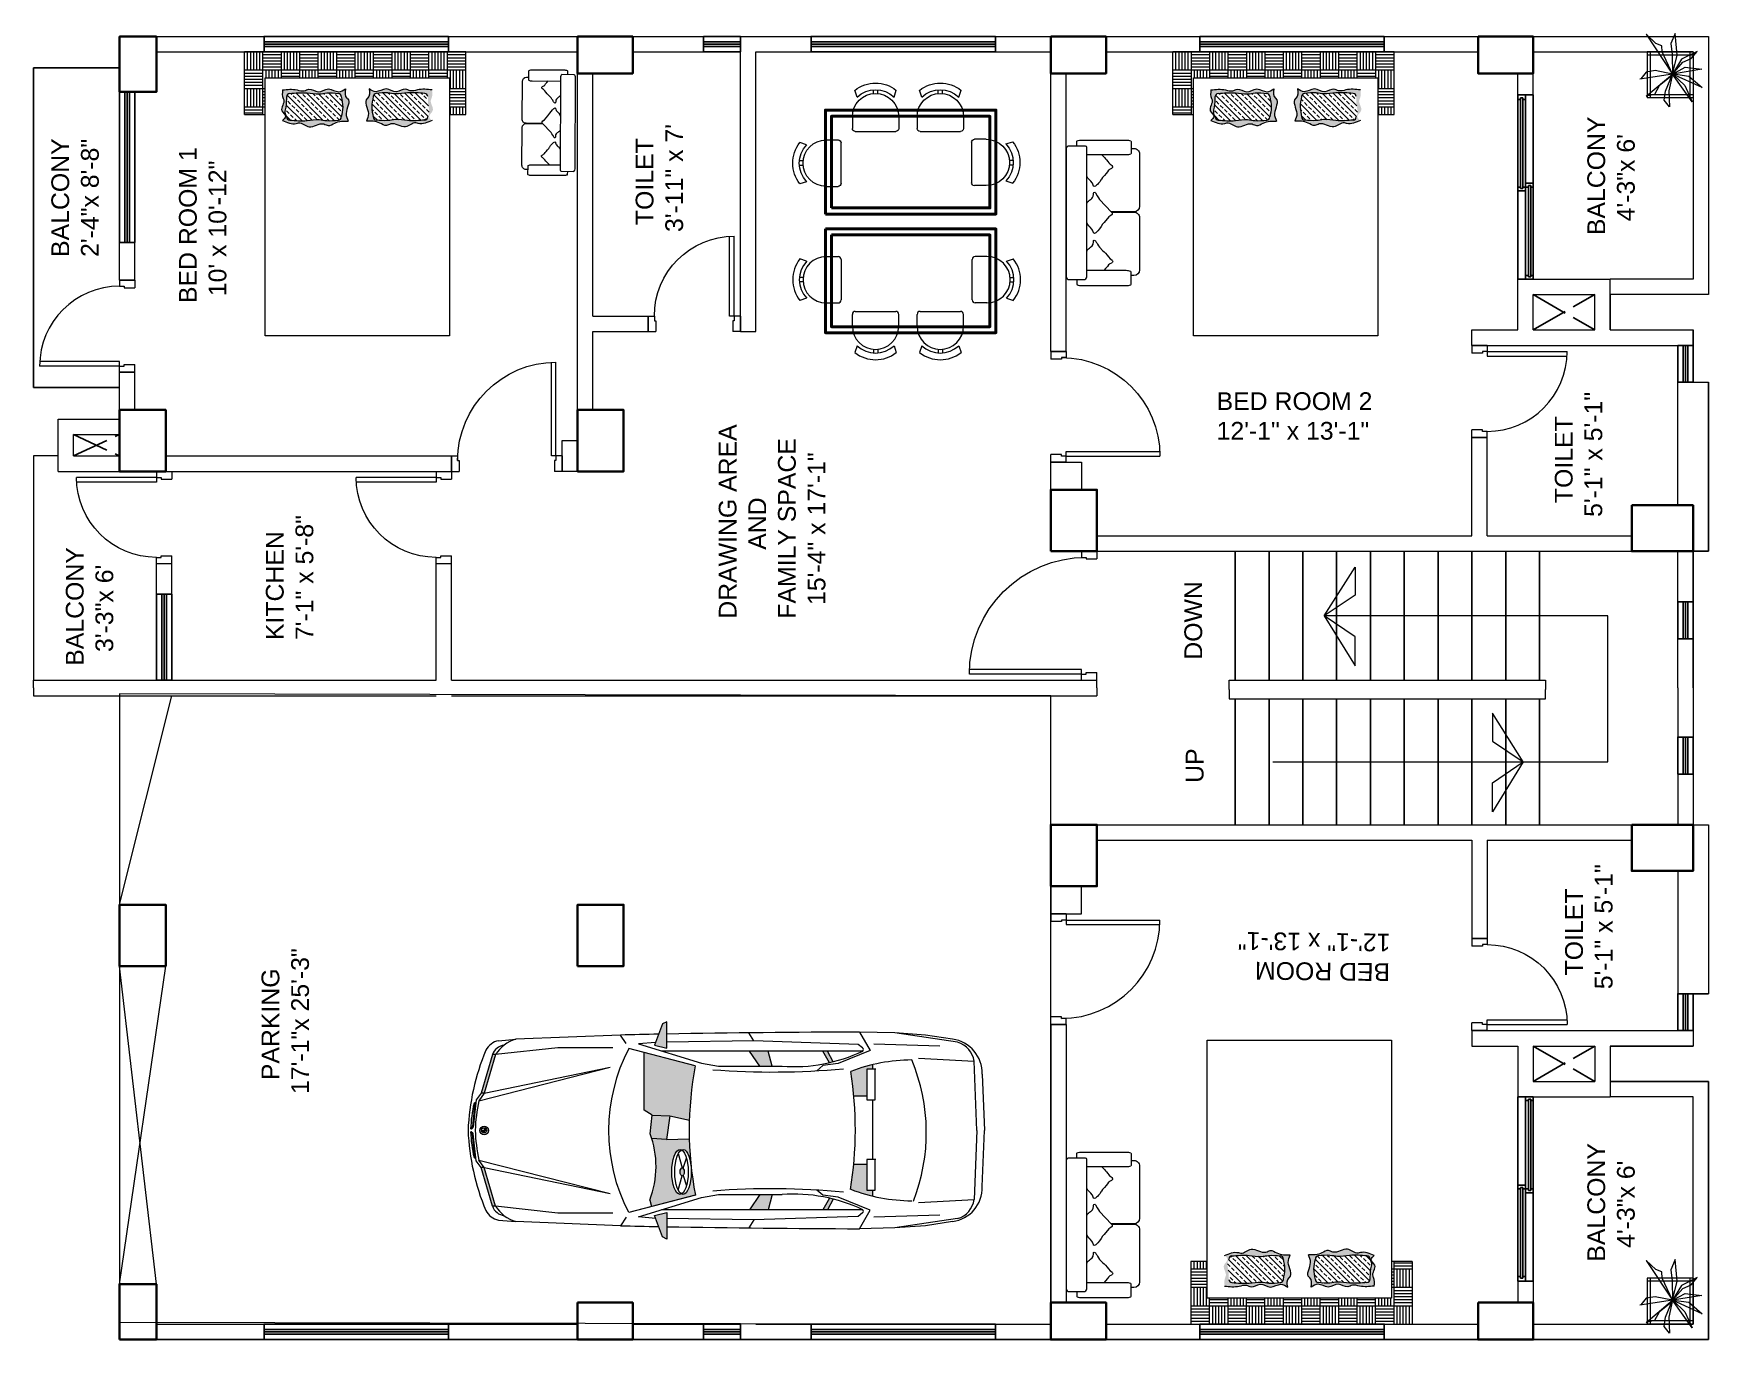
# Model space of a CAD drawing. Header units: inches. Extents: x -6918 to 21732, y -6368 to 1797.
# Drawn here: x 7888 to 8433, y -6368 to -5943 of the extents above; entities that cross this region are included whole.
import ezdxf

# ---------------------------------------------------------------- set-up
doc = ezdxf.new("R2010")
doc.units = ezdxf.units.IN
doc.header["$MEASUREMENT"] = 0
doc.linetypes.add('ACAD_ISO02W100', pattern=[15, 12, -3])
doc.layers.add('A-illustr-CAR', color=7, linetype='Continuous', lineweight=0, true_color=0x005740)
for name, color, linetype, lineweight in [('COLOUMN', 10, 'Continuous', 35), ('DIM', 10, 'Continuous', 18), ('dim-8', 7, 'Continuous', 9), ('Dimensoin', 98, 'Continuous', 9), ('Door', 6, 'Continuous', 15), ('FTOB', 252, 'Continuous', 18), ('funiture', 250, 'Continuous', 9), ('FUR', 251, 'Continuous', 9), ('furniture', 21, 'Continuous', 15), ('LINE', 250, 'Continuous', 15), ('Raling', 1, 'Continuous', 15), ('STAIR', 32, 'Continuous', 25), ('Varanda', 16, 'Continuous', 15), ('WALL', 7, 'Continuous', 20), ('WINDOW', 5, 'Continuous', 25)]:
    doc.layers.add(name, color=color, linetype=linetype, lineweight=lineweight)
doc.layers.add('DOT', color=140, linetype='ACAD_ISO02W100')
doc.layers.add('Hatch', color=7, linetype='Continuous', true_color=0xb316da)
doc.styles.get("Standard").update_dxf_attribs({"font": 'arial.ttf'})

msp = doc.modelspace()

# ---------------------------------------------------------------- texts
at = {"layer": 'Raling', "color": 156, "lineweight": 40, "true_color": 0x004b69, "attachment_point": 1}
for s, insert, char_height, rotation in [(' BALCONY^J   4\'-3"x 6\'', (8393.09, -6011.21), 5.7807, 90), (' BALCONY^J 2\'-4"x 8\'-8"', (7893.32, -6018.31), 5.7807, 90), ('  TOILET^J 3\'-11" x 7\'', (8083.44, -6010.19), 5.7807, 90), ('BED ROOM 1^J 10\' x 10\'-12"', (7934.84, -6031.07), 5.7807, 90), ('   TOILET^J 5\'-1" x {\\C156;\\c6900480;5\'-1"}', (8382.51, -6102.9), 5.7807, 90), (' DRAWING AREA^J           AND^J FAMILY SPACE^J   15\'-4" x 17\'-1"', (8110.47, -6136.04), 5.7807, 90), ('KITCHEN^J7\'-1" x 5\'-8"', (7963.12, -6140.74), 5.7807, 90), (' BALCONY^J   3\'-3"x 6\'', (7898.03, -6151.34), 5.7807, 90), ('DOWN', (8261.97, -6147.13), 5.781, 90), ('UP', (8262.42, -6187.2), 5.781, 90), ('   TOILET^J 5\'-1" x {\\C156;\\c6900480;5\'-1"}', (8385.86, -6256.59), 5.7807, 90), (' BED ROOM ^J 12\'-1" x 13\'-1"', (8331.12, -6251.74), 5.7807, 179.3408), ('   PARKING^J 17\'-1"x 25\'-3"', (7961.71, -6290.68), 5.7807, 90), (' BALCONY^J   4\'-3"x 6\'', (8393.09, -6345.25), 5.7807, 90)]:
    msp.add_mtext_dynamic_manual_height_columns(s, width=81.5336, gutter_width=0.723, heights=[0], dxfattribs=dict(at, insert=insert, char_height=char_height, rotation=rotation))
at = {"layer": 'Raling', "color": 156, "lineweight": 40, "true_color": 0x004b69, "insert": (8270.21, -6060.1), "char_height": 5.7807, "attachment_point": 1}
msp.add_mtext_dynamic_manual_height_columns(' BED ROOM 2^J 12\'-1" x 13\'-1"', width=81.5336, gutter_width=0.723, heights=[0], dxfattribs=at)

# ---------------------------------------------------------------- blocks, each defined once
blk = doc.blocks.new('A$C71373806')
at = {"layer": 'Door'}
for p, q in [((2, 5), (2, 31)), ((3.5, 5), (3.5, 30.96)), ((0, 5), (0, 0)), ((0, 5), (2, 5)), ((0, 0), (2.5, 0)), ((2, 5), (2, 3.5)), ((2, 5), (3.5, 5)), ((2, 3.5), (2.5, 3.5)), ((2.5, 3.5), (2.5, 0)), ((27.5, 3.5), (27.5, 0)), ((28, 3.5), (27.5, 3.5)), ((30, 0), (27.5, 0)), ((28, 5), (28, 3.5)), ((30, 5), (28, 5)), ((30, 5), (30, 0))]:
    blk.add_line(p, q, dxfattribs=at)
blk.add_arc((2, 5), 26, 0, 90, dxfattribs=at)
blk = doc.blocks.new('M door')
at = {"layer": 'Door'}
for p, q in [((10890.88, 11660.35), (10895.88, 11660.35)), ((10890.88, 11660.35), (10890.88, 11658.35)), ((10890.88, 11658.35), (10892.38, 11658.35)), ((10892.38, 11658.35), (10892.38, 11657.85)), ((10892.38, 11657.85), (10895.88, 11657.85)), ((10895.88, 11660.35), (10895.88, 11657.85)), ((10890.88, 11626.35), (10860.38, 11626.35)), ((10890.88, 11627.85), (10860.42, 11627.85)), ((10890.88, 11626.35), (10890.88, 11627.85)), ((10890.88, 11624.35), (10890.88, 11626.35)), ((10890.88, 11626.35), (10892.38, 11626.35)), ((10892.38, 11626.85), (10895.88, 11626.85)), ((10892.38, 11626.35), (10892.38, 11626.85)), ((10895.88, 11624.35), (10895.88, 11626.85)), ((10890.88, 11624.35), (10895.88, 11624.35))]:
    blk.add_line(p, q, dxfattribs=at)
blk.add_arc((10892.38, 11626.35), 32, 90, 180, dxfattribs=at)
blk = doc.blocks.new('door')
at = {"layer": 'Door'}
for p, q in [((380.47, 5770.2), (375.47, 5770.2)), ((375.47, 5770.2), (375.47, 5767.7)), ((378.97, 5767.7), (375.47, 5767.7)), ((380.47, 5768.2), (378.97, 5768.2)), ((378.97, 5768.2), (378.97, 5767.7)), ((380.47, 5770.2), (380.47, 5768.2)), ((375.47, 5728.2), (375.47, 5730.7)), ((378.97, 5730.7), (375.47, 5730.7)), ((380.47, 5728.2), (375.47, 5728.2)), ((378.97, 5730.2), (378.97, 5730.7)), ((380.47, 5730.2), (378.97, 5730.2)), ((380.47, 5731.7), (416.94, 5731.7)), ((380.47, 5730.2), (380.47, 5731.7)), ((380.47, 5730.2), (416.97, 5730.2)), ((380.47, 5728.2), (380.47, 5730.2))]:
    blk.add_line(p, q, dxfattribs=at)
blk.add_arc((378.97, 5730.2), 38, 0, 90, dxfattribs=at)
blk = doc.blocks.new('ADFSDF')
at = {"layer": 'COLOUMN'}
for points in [[(-22327.73, -19135.6), (-22309.73, -19135.6), (-22309.73, -19147.6), (-22327.73, -19147.6)], [(-22206.23, -19135.6), (-22186.23, -19135.6), (-22186.23, -19150.6), (-22206.23, -19150.6)], [(-22045.23, -19135.6), (-22025.23, -19135.6), (-22025.23, -19150.6), (-22045.23, -19150.6)], [(-21921.73, -19135.6), (-21903.73, -19135.6), (-21903.73, -19147.6), (-21921.73, -19147.6)], [(-22315.73, -19284.6), (-22315.73, -19302.6), (-22327.73, -19302.6), (-22327.73, -19284.6)], [(-22206.23, -19284.6), (-22186.23, -19284.6), (-22186.23, -19299.6), (-22206.23, -19299.6)], [(-22045.23, -19284.6), (-22025.23, -19284.6), (-22025.23, -19299.6), (-22045.23, -19299.6)], [(-21903.73, -19284.6), (-21903.73, -19302.6), (-21915.73, -19302.6), (-21915.73, -19284.6)], [(-22315.73, -19438.6), (-22315.73, -19456.6), (-22327.73, -19456.6), (-22327.73, -19438.6)], [(-22180.23, -19438.6), (-22160.23, -19438.6), (-22160.23, -19453.6), (-22180.23, -19453.6)], [(-22071.23, -19438.6), (-22051.23, -19438.6), (-22051.23, -19453.6), (-22071.23, -19453.6)], [(-21903.73, -19438.6), (-21903.73, -19456.6), (-21915.73, -19456.6), (-21915.73, -19438.6)], [(-22315.73, -19577.6), (-22315.73, -19595.6), (-22327.73, -19595.6), (-22327.73, -19577.6)], [(-21903.73, -19577.6), (-21903.73, -19595.6), (-21915.73, -19595.6), (-21915.73, -19577.6)], [(-22160.23, -19627.6), (-22160.23, -19647.6), (-22175.23, -19647.6), (-22175.23, -19627.6)], [(-22056.23, -19627.6), (-22056.23, -19647.6), (-22071.23, -19647.6), (-22071.23, -19627.6)]]:
    blk.add_lwpolyline(points, close=True, dxfattribs=at)
blk = doc.blocks.new('Car_Marcedes')
h = blk.add_hatch(color=256)
h.paths.add_polyline_path([(-56.31, -25.74), (-60.05, -24.84), (-60.05, -32.82), (-58.76, -32.18)])
h.paths.add_polyline_path([(-58.76, 32.18), (-60.05, 32.82), (-60.05, 24.84), (-56.31, 25.74)])
h = blk.add_hatch(color=256)
h.paths.add_polyline_path([(-107.21, 23.98), (-108.56, 23.98), (-110.35, 20.74, 0.006278), (-109.18, 20.46)])
h.paths.add_polyline_path([(-85.03, 23.98), (-90.68, 23.98), (-91.87, 19.41), (-88.19, 19.41)])
h = blk.add_hatch(color=256)
h.paths.add_polyline_path([(-54.87, 21.04), (-55.38, 22.99), (-68.68, 19.54, -0.041265), (-66.85, 2.55), (-59.91, 2.72), (-55.52, 2.48, -0.170073)])
edge = h.paths.add_edge_path(flags=16)
edge.add_ellipse((-64.04, 12.56), major_axis=(0, 6.79), ratio=0.365322, start_angle=169.4802, end_angle=370.5198, ccw=False)
edge.add_ellipse((-64.95, 12.56), major_axis=(0, 6.79), ratio=0.365322, start_angle=349.4802, end_angle=550.5198, ccw=False)
edge = h.paths.add_edge_path(flags=0)
edge.add_ellipse((-64.69, 12.53), major_axis=(0, 1.2), ratio=0.532168, start_angle=154.5895, end_angle=180, ccw=False)
edge.add_ellipse((-64.69, 12.53), major_axis=(0, 1.2), ratio=0.532168, start_angle=25.4105, end_angle=154.5895, ccw=False)
edge.add_ellipse((-64.69, 12.53), major_axis=(0, 1.2), ratio=0.532168, start_angle=0, end_angle=25.4105, ccw=False)
edge.add_ellipse((-64.69, 12.53), major_axis=(0, 1.2), ratio=0.532168, start_angle=180, end_angle=360, ccw=False)
h = blk.add_hatch(color=256)
h.paths.add_polyline_path([(-7.35, 22.89), (-8.32, 22.89), (-4.88, 11.21), (-3.92, 11.21)])
h.paths.add_polyline_path([(-3.92, -11.21), (-4.88, -11.21), (-8.32, -22.89), (-7.35, -22.89)])
h = blk.add_hatch(color=256)
h.paths.add_polyline_path([(-115.53, 17.78, 0.033349), (-122.28, 19.86), (-122.28, 18.03), (-120.5, 18.03), (-120.5, 10.33), (-116.5, 10.33, -0.017042)])
h.paths.add_polyline_path([(-116.55, -10.33), (-120.5, -10.33), (-120.5, -18.5), (-122.28, -18.5), (-122.28, -19.86, 0.03299), (-115.6, -17.81, -0.017095)])
h = blk.add_hatch(color=256)
h.paths.add_polyline_path([(-1.8, 8.19), (-2.09, 8.36), (-1.31, 1.03, 0.264147), (-0.79, 0.7, 0.04647)])
h.paths.add_polyline_path([(-0.79, -0.7, 0.264147), (-1.31, -1.03), (-2.09, -8.36), (-1.8, -8.19, 0.04647)])
for points in [[(-55.02, 1.02, -0.013754), (-55.52, 2.48), (-59.91, 2.72), (-60.93, -4.44), (-55.64, -4.57)], [(-53.24, -6.09), (-55.64, -4.57), (-60.93, -4.44), (-66.86, -3.1, -0.039952), (-68.66, -19.54), (-53.24, -23.55)]]:
    blk.add_hatch(color=256).paths.add_polyline_path(points)
h = blk.add_hatch(color=256)
h.paths.add_polyline_path([(-4.02, 0), (-4.83, 0), (-4.83, 0.8, -0.414214)])
h.paths.add_polyline_path([(-4.83, 0), (-4.83, -0.8, -0.414214), (-5.63, 0)])
h = blk.add_hatch(color=256)
h.paths.add_polyline_path([(-88.19, -19.41), (-91.87, -19.41), (-90.68, -23.98), (-85.03, -23.98)])
h.paths.add_polyline_path([(-109.18, -20.46, 0.006278), (-110.35, -20.74), (-108.56, -23.98), (-107.21, -23.98)])
for p, q in [((-60.05, 24.84), (-60.05, 32.82)), ((-60.05, 32.82), (-58.76, 32.18)), ((-58.76, 32.18), (-56.31, 25.74)), ((-147.91, 26.64), (-128.9, 29.47)), ((-146.37, 27.55), (-138.17, 28.79)), ((-122.58, 26.12), (-142.57, 25.55)), ((-138.17, 28.79), (-128.9, 29.47)), ((-128.9, 29.47), (-118.27, 29.7)), ((-118.27, 29.7), (-121.49, 24.14)), ((-119.19, 24.91), (-117.87, 25.99)), ((-117.87, 25.99), (-86.33, 27.04)), ((-86.33, 27.04), (-84.84, 29.47)), ((-86.33, 27.04), (-60.05, 26.64)), ((-51.46, 26.12), (-70.53, 20.27)), ((-56.31, 25.74), (-60.05, 24.84)), ((-56.63, 26.59), (-51.46, 26.12)), ((-47.75, 26.25), (-46.07, 28.82)), ((-46.07, 28.82), (-14.42, 27.57)), ((-9.22, 27.09), (-14.42, 27.57)), ((-153.69, 0), (-152.95, 20.9)), ((-136.14, 21.78), (-152.95, 20.9)), ((-121.49, 24.14), (-111.83, 20.21)), ((-119.25, 23.98), (-58.42, 23.98)), ((-110.35, 20.74), (-108.56, 23.98)), ((-109.18, 20.46), (-107.21, 23.98)), ((-91.87, 19.41), (-90.68, 23.98)), ((-88.19, 19.41), (-85.03, 23.98)), ((-70.53, 20.27), (-75.67, 19.41)), ((-68.68, 19.54), (-48.55, 24.77)), ((-68.66, 19.54), (-48.55, 24.77)), ((-54.87, 21.04), (-55.38, 22.99)), ((-43.72, 24.96), (-27.13, 24.96)), ((-27.13, 24.96), (-8.32, 22.89)), ((-8.32, 22.89), (-7.35, 22.89)), ((-8.32, 22.89), (-4.88, 11.21)), ((-7.35, 22.89), (-3.92, 11.21)), ((-155.37, 16.97), (-156, 0)), ((-120.5, 18.03), (-123.05, 18.03)), ((-123.05, 18.03), (-123.05, 8.76)), ((-122.28, 19.86), (-122.28, 18.03)), ((-120.5, 8.76), (-120.5, 18.03)), ((-111.83, 20.21), (-107.2, 19.59)), ((-107.2, 19.59), (-105.4, 18.04)), ((-75.67, 19.41), (-94.88, 19.41)), ((-64.97, 13.62), (-66, 16.71)), ((-63.48, 18.03), (-64.69, 13.73)), ((-4.88, 11.21), (-42.97, 19.07)), ((-3.23, 8.96), (-42.97, 19.07)), ((-120.5, 10.33), (-116.5, 10.33)), ((-64.97, 11.44), (-66, 8.35)), ((-63.48, 7.03), (-64.69, 11.32)), ((-4.88, 11.21), (-3.92, 11.21)), ((-4.88, 11.21), (-3.23, 8.96)), ((-3.95, 11.25), (-2.44, 9.2)), ((-123.19, 8.76), (-120.5, 8.76)), ((-122.28, 8.76), (-122.28, -9.24)), ((-2.44, 9.2), (-1.58, 1)), ((-2.35, 8.36), (-2.09, 8.36)), ((-2.09, 8.36), (-1.31, 1.03)), ((-2.09, 8.36), (-1.8, 8.19)), ((-155.37, -16.97), (-156, 0)), ((-153.69, 0), (-152.95, -20.9)), ((-59.91, 2.72), (-66.85, 2.55)), ((-60.93, -4.44), (-59.91, 2.72)), ((-59.91, 2.72), (-55.52, 2.48)), ((-55.02, 1.02), (-55.64, -4.57)), ((-4.02, 0), (-5.63, 0)), ((-4.83, -0.8), (-4.83, 0.8)), ((-60.93, -4.44), (-66.86, -3.1)), ((-55.64, -4.57), (-60.93, -4.44)), ((-55.64, -4.57), (-53.24, -6.09)), ((-2.44, -9.2), (-1.58, -1)), ((-2.09, -8.36), (-1.31, -1.03)), ((-120.5, -9.24), (-123.05, -9.24)), ((-123.05, -9.24), (-123.05, -18.5)), ((-120.5, -18.5), (-120.5, -9.24)), ((-53.24, -6.09), (-53.24, -23.55)), ((-3.23, -8.96), (-42.97, -19.07)), ((-4.88, -11.21), (-3.23, -8.96)), ((-3.95, -11.25), (-2.44, -9.2)), ((-2.35, -8.36), (-2.09, -8.36)), ((-2.09, -8.36), (-1.8, -8.19)), ((-120.5, -10.33), (-116.5, -10.33)), ((-4.88, -11.21), (-42.97, -19.07)), ((-8.32, -22.89), (-4.88, -11.21)), ((-7.35, -22.89), (-3.92, -11.21)), ((-4.88, -11.21), (-3.92, -11.21)), ((-123.19, -18.5), (-120.5, -18.5)), ((-122.28, -18.5), (-122.28, -19.86)), ((-121.49, -24.14), (-111.83, -20.21)), ((-111.83, -20.21), (-107.2, -19.59)), ((-107.2, -19.59), (-105.4, -18.04)), ((-75.67, -19.41), (-94.88, -19.41)), ((-91.87, -19.41), (-90.68, -23.98)), ((-88.19, -19.41), (-85.03, -23.98)), ((-70.53, -20.27), (-75.67, -19.41)), ((-68.66, -19.54), (-48.55, -24.77)), ((-136.14, -21.78), (-152.95, -20.9)), ((-118.27, -29.7), (-121.49, -24.14)), ((-119.25, -23.98), (-58.42, -23.98)), ((-119.19, -24.91), (-117.87, -25.99)), ((-110.35, -20.74), (-108.56, -23.98)), ((-109.18, -20.46), (-107.21, -23.98)), ((-51.46, -26.12), (-70.53, -20.27)), ((-56.31, -25.74), (-60.05, -24.84)), ((-60.05, -24.84), (-60.05, -32.82)), ((-43.72, -24.96), (-27.13, -24.96)), ((-27.13, -24.96), (-8.32, -22.89)), ((-8.32, -22.89), (-7.35, -22.89)), ((-147.91, -26.64), (-128.9, -29.47)), ((-146.37, -27.55), (-138.17, -28.79)), ((-122.58, -26.12), (-142.57, -25.55)), ((-138.17, -28.79), (-128.9, -29.47)), ((-128.9, -29.47), (-118.27, -29.7)), ((-117.87, -25.99), (-86.33, -27.04)), ((-86.33, -27.04), (-60.05, -26.64)), ((-86.33, -27.04), (-84.84, -29.47)), ((-58.76, -32.18), (-56.31, -25.74)), ((-56.63, -26.59), (-51.46, -26.12)), ((-47.75, -26.25), (-46.07, -28.82)), ((-46.07, -28.82), (-14.42, -27.57)), ((-9.22, -27.09), (-14.42, -27.57)), ((-60.05, -32.82), (-58.76, -32.18))]:
    blk.add_line(p, q)
for radius in [1.3, 1.3, 0.804]:
    blk.add_circle((-4.83, 0), radius)
for centre, radius, start, end in [((-144.97, 17.25), 10.4, 97.7438, 181.5042), ((-145.77, 19.68), 7.29, 107.1162, 170.3754), ((-127.76, -3693.58), 3723.3, 88.95791, 89.85395), ((-127.76, -3693.58), 3723.3, 88.74276, 88.91984), ((-17.72, 16.95), 11.12, 32.2617, 72.7397), ((-11.52, 21.38), 4.43, 19.8548, 82.6303), ((-10.18, 21.77), 5.4, 26.6893, 79.7496), ((-81.38, 0.68), 57.08, 158.7327, 202.6267), ((-134.49, -31.78), 53.06, 69.1471, 89.5394), ((-134.49, -31.78), 53.06, 69.1471, 89.5394), ((-118.87, 24.42), 0.58, 123.3409, 229.165), ((-98.55, 67.05), 47.78, 244.3268, 274.404), ((-28.7, 10.83), 28.09, 158.6983, 200.4587), ((-96.39, 0.09), 53.91, 332.5494, 27.2133), ((-70.72, -2.96), 70.79, 2.395, 22.5604), ((-6.79, -0.23), 110.22, 170.5568, 189.1766), ((-91.87, 249.46), 231.82, 264.6695, 274.4361), ((-170.49, -0.05), 103.68, 349.166, 10.8908), ((-50.35, -1.06), 48.17, 1.2611, 12.0001), ((-41.48, -0.94), 40.72, 1.929, 12.9485), ((-70.72, 2.96), 70.79, 337.4396, 357.605), ((-50.35, 1.06), 48.17, 347.9999, 358.7389), ((-0.78, 1.28), 0.848, 199.5785, 269.161), ((-0.77, 1.32), 0.618, 208.3681, 268.4728), ((-41.48, 0.94), 40.72, 347.0515, 358.071), ((-0.78, -1.28), 0.848, 90.839, 160.4215), ((-0.77, -1.32), 0.618, 91.5272, 151.6319), ((-144.97, -17.25), 10.4, 178.4958, 262.2562), ((-134.49, 31.78), 53.06, 270.4606, 290.8529), ((-98.55, -67.05), 47.78, 85.596, 115.6732), ((-91.87, -249.46), 231.82, 85.5639, 95.3305), ((-145.77, -19.68), 7.29, 189.6246, 252.8838), ((-118.87, -24.42), 0.58, 130.835, 236.6591), ((-17.72, -16.95), 11.12, 287.2603, 327.7383), ((-11.52, -21.38), 4.43, 277.3697, 340.1452), ((-10.18, -21.77), 5.4, 280.2504, 333.3107), ((-127.76, 3693.58), 3723.3, 270.14605, 271.04209), ((-127.76, 3693.58), 3723.3, 271.08016, 271.25724)]:
    blk.add_arc(centre, radius, start, end)
for centre, major_axis, ratio in [((-64.95, 12.56), (0, 6.79), 0.365322), ((-64.04, 12.56), (0, 6.79), 0.365322), ((-64.69, 12.53), (0, 1.2), 0.532168)]:
    blk.add_ellipse(centre, major_axis=major_axis, ratio=ratio)
blk = doc.blocks.new('A$C33DE3946')
at = {"layer": 'funiture', "linetype": 'ByBlock', "ltscale": 50}
h = blk.add_hatch(color=146, dxfattribs=at)
edge = h.paths.add_edge_path()
edge.add_spline(control_points=[(26.11, 44.95), (25.33, 45.31), (23.06, 46.36), (19.74, 43.94), (18.12, 46.16), (16.86, 45.98), (15.66, 45.81)], knot_values=[0, 0, 0, 0, 2.535089, 7.417238, 7.565084, 10.641303, 10.641303, 10.641303, 10.641303], degree=3, periodic=0)
edge.add_spline(control_points=[(15.66, 45.81), (16.11, 46.53), (17.22, 48.33), (14.72, 51.39), (17.5, 54.6), (15.14, 57.26), (16.65, 59.45), (15.53, 62.38), (15.8, 64.74), (15.97, 66.32)], knot_values=[0, 0, 0, 0, 2.365898, 5.877054, 9.315251, 12.442743, 14.040477, 16.397017, 21.143287, 21.143287, 21.143287, 21.143287], degree=3, periodic=0)
edge.add_spline(control_points=[(15.97, 66.32), (16.94, 66.42), (18.07, 66.54), (20.14, 65.41), (22.47, 67.79), (24.5, 64.66), (25.5, 65.85), (25.92, 66.35)], knot_values=[0, 0, 0, 0, 2.808231, 3.268551, 6.873507, 9.111892, 10.726097, 10.726097, 10.726097, 10.726097], degree=3, periodic=0)
edge.add_spline(control_points=[(25.92, 66.35), (26.58, 64.85), (27.34, 63.09), (26.29, 60.15), (29.54, 57.41), (26.08, 53.93), (28.02, 51.24), (26.07, 48.7), (26.09, 46.44), (26.11, 44.95)], knot_values=[0, 0, 0, 0, 4.610529, 5.374615, 9.016949, 13.930416, 15.45398, 17.711327, 22.172351, 22.172351, 22.172351, 22.172351], degree=3, periodic=0)
edge = h.paths.add_edge_path(flags=16)
edge.add_spline(control_points=[(18.14, 47.2), (19.28, 46.96), (21.49, 46.49), (23.7, 46.97), (24.78, 47.2)], knot_values=[0, 0, 0, 0, 3.429086, 6.69861, 6.69861, 6.69861, 6.69861], degree=3, periodic=0)
edge.add_ellipse((24.78, 48.2), major_axis=(0.708, 0.708), ratio=1, start_angle=225.0292, end_angle=312.4047)
edge.add_spline(control_points=[(25.78, 48.15), (25.92, 49.42), (26.15, 51.51), (25.4, 54.88), (26.27, 58.89), (25.96, 62.08), (25.78, 63.96)], knot_values=[0, 0, 0, 0, 3.808144, 6.257194, 10.21247, 15.843289, 15.843289, 15.843289, 15.843289], degree=3, periodic=0)
edge.add_ellipse((24.78, 63.96), major_axis=(0.707, 0.707), ratio=1, start_angle=315.4095, end_angle=405)
edge.add_spline(control_points=[(24.78, 64.96), (24.32, 65.16), (23.28, 65.63), (21.02, 64.97), (19.27, 64.96), (18.14, 64.96)], knot_values=[0, 0, 0, 0, 1.462449, 3.329855, 6.731129, 6.731129, 6.731129, 6.731129], degree=3, periodic=0)
edge.add_ellipse((18.14, 63.96), major_axis=(-0.707, 0.707), ratio=1, start_angle=-45, end_angle=45)
edge.add_spline(control_points=[(17.14, 63.96), (16.96, 62.08), (16.65, 58.89), (17.52, 54.88), (16.77, 51.51), (17, 49.42), (17.15, 48.15)], knot_values=[0, 0, 0, 0, 5.630819, 9.586095, 12.035145, 15.843289, 15.843289, 15.843289, 15.843289], degree=3, periodic=0)
edge.add_ellipse((18.14, 48.2), major_axis=(0.707, 0.707), ratio=1, start_angle=137.5277, end_angle=225)
h = blk.add_hatch(color=146, dxfattribs=at)
edge = h.paths.add_edge_path()
edge.add_spline(control_points=[(25.92, 17.65), (25.5, 18.15), (24.5, 19.34), (22.47, 16.21), (20.14, 18.59), (18.07, 17.46), (16.94, 17.58), (15.97, 17.68)], knot_values=[0, 0, 0, 0, 1.614205, 3.85259, 7.457546, 7.917867, 10.726097, 10.726097, 10.726097, 10.726097], degree=3, periodic=0)
edge.add_spline(control_points=[(15.97, 17.68), (15.8, 19.26), (15.53, 21.62), (16.65, 24.55), (15.14, 26.74), (17.5, 29.4), (14.72, 32.61), (17.22, 35.67), (16.11, 37.47), (15.66, 38.19)], knot_values=[0, 0, 0, 0, 4.74627, 7.10281, 8.700544, 11.828036, 15.266233, 18.777389, 21.143287, 21.143287, 21.143287, 21.143287], degree=3, periodic=0)
edge.add_spline(control_points=[(15.66, 38.19), (16.86, 38.02), (18.12, 37.84), (19.74, 40.06), (23.06, 37.64), (25.33, 38.69), (26.11, 39.05)], knot_values=[0, 0, 0, 0, 3.076219, 3.224065, 8.106215, 10.641303, 10.641303, 10.641303, 10.641303], degree=3, periodic=0)
edge.add_spline(control_points=[(26.11, 39.05), (26.09, 37.56), (26.07, 35.3), (28.02, 32.76), (26.08, 30.07), (29.54, 26.59), (26.29, 23.85), (27.34, 20.91), (26.58, 19.15), (25.92, 17.65)], knot_values=[0, 0, 0, 0, 4.461025, 6.718371, 8.241935, 13.155403, 16.797737, 17.561823, 22.172351, 22.172351, 22.172351, 22.172351], degree=3, periodic=0)
edge = h.paths.add_edge_path(flags=16)
edge.add_spline(control_points=[(24.78, 36.8), (23.7, 37.03), (21.49, 37.51), (19.28, 37.04), (18.14, 36.8)], knot_values=[0, 0, 0, 0, 3.269523, 6.69861, 6.69861, 6.69861, 6.69861], degree=3, periodic=0)
edge.add_ellipse((18.14, 35.8), major_axis=(-0.707, 0.707), ratio=1, start_angle=-45, end_angle=42.4723)
edge.add_spline(control_points=[(17.15, 35.85), (17, 34.58), (16.77, 32.49), (17.52, 29.12), (16.65, 25.11), (16.96, 21.92), (17.14, 20.04)], knot_values=[0, 0, 0, 0, 3.808144, 6.257194, 10.21247, 15.843289, 15.843289, 15.843289, 15.843289], degree=3, periodic=0)
edge.add_ellipse((18.14, 20.04), major_axis=(0.707, 0.707), ratio=1, start_angle=135, end_angle=225)
edge.add_spline(control_points=[(18.14, 19.04), (19.27, 19.04), (21.02, 19.03), (23.28, 18.37), (24.32, 18.84), (24.78, 19.04)], knot_values=[0, 0, 0, 0, 3.401273, 5.26868, 6.731129, 6.731129, 6.731129, 6.731129], degree=3, periodic=0)
edge.add_ellipse((24.78, 20.04), major_axis=(-0.707, 0.707), ratio=1, start_angle=135, end_angle=224.5905)
edge.add_spline(control_points=[(25.78, 20.04), (25.96, 21.92), (26.27, 25.11), (25.4, 29.12), (26.15, 32.49), (25.92, 34.58), (25.78, 35.85)], knot_values=[0, 0, 0, 0, 5.630819, 9.586095, 12.035145, 15.843289, 15.843289, 15.843289, 15.843289], degree=3, periodic=0)
edge.add_ellipse((24.78, 35.8), major_axis=(-0.708, 0.708), ratio=1, start_angle=227.5953, end_angle=314.9708)
at = {"layer": 'funiture', "color": 146, "linetype": 'ByBlock', "lineweight": 9, "ltscale": 50}
for p, q in [((9.59, 77.31), (3.59, 77.31)), ((3.59, 77.31), (3.59, 71.31)), ((4.59, 77.31), (4.59, 71.31)), ((5.59, 77.31), (5.59, 71.31)), ((6.59, 77.31), (6.59, 71.31)), ((7.59, 77.31), (7.59, 71.31)), ((8.59, 77.31), (8.59, 71.31)), ((15.59, 77.31), (9.59, 77.31)), ((9.59, 77.31), (9.59, 71.31)), ((15.59, 76.31), (9.59, 76.31)), ((21.59, 77.31), (15.59, 77.31)), ((15.59, 77.31), (15.59, 72)), ((16.59, 77.31), (16.59, 72)), ((17.59, 77.31), (17.59, 72)), ((18.59, 77.31), (18.59, 72)), ((19.59, 77.31), (19.59, 72)), ((20.59, 77.31), (20.59, 72)), ((24, 77.31), (21.59, 77.31)), ((21.59, 77.31), (21.59, 72)), ((24, 76.31), (21.59, 76.31)), ((24, 72), (24, 77.31)), ((9.59, 71.31), (3.59, 71.31)), ((3.59, 71.31), (3.59, 65.31)), ((15.59, 75.31), (9.59, 75.31)), ((15.59, 74.31), (9.59, 74.31)), ((15.59, 73.31), (9.59, 73.31)), ((15.59, 72.31), (9.59, 72.31)), ((12, 71.31), (9.59, 71.31)), ((9.59, 71.31), (9.59, 65.31)), ((10.59, 71.31), (10.59, 65.31)), ((11.59, 71.31), (11.59, 65.31)), ((24, 75.31), (21.59, 75.31)), ((24, 74.31), (21.59, 74.31)), ((24, 73.31), (21.59, 73.31)), ((24, 72.31), (21.59, 72.31)), ((9.59, 70.31), (3.59, 70.31)), ((9.59, 69.31), (3.59, 69.31)), ((9.59, 68.31), (3.59, 68.31)), ((9.59, 67.31), (3.59, 67.31)), ((9.59, 66.31), (3.59, 66.31)), ((3.59, 65.31), (3.59, 59.31)), ((9.59, 65.31), (3.59, 65.31)), ((4.59, 65.31), (4.59, 59.31)), ((5.59, 65.31), (5.59, 59.31)), ((6.59, 65.31), (6.59, 59.31)), ((7.59, 65.31), (7.59, 59.31)), ((8.59, 65.31), (8.59, 59.31)), ((9.59, 65.31), (9.59, 59.31)), ((12, 65.31), (9.59, 65.31)), ((12, 64.31), (9.59, 64.31)), ((12, 63.31), (9.59, 63.31)), ((12, 62.31), (9.59, 62.31)), ((12, 61.31), (9.59, 61.31)), ((12, 60.31), (9.59, 60.31)), ((9.59, 59.31), (3.59, 59.31)), ((3.59, 59.31), (3.59, 53.31)), ((9.59, 58.31), (3.59, 58.31)), ((9.59, 57.31), (3.59, 57.31)), ((9.59, 56.31), (3.59, 56.31)), ((9.59, 55.31), (3.59, 55.31)), ((12, 59.31), (9.59, 59.31)), ((9.59, 59.31), (9.59, 53.31)), ((10.59, 59.31), (10.59, 53.31)), ((11.59, 59.31), (11.59, 53.31)), ((9.59, 54.31), (3.59, 54.31)), ((9.59, 53.31), (3.59, 53.31)), ((3.59, 53.31), (3.59, 47.31)), ((4.59, 53.31), (4.59, 47.31)), ((5.59, 53.31), (5.59, 47.31)), ((6.59, 53.31), (6.59, 47.31)), ((7.59, 53.31), (7.59, 47.31)), ((8.59, 53.31), (8.59, 47.31)), ((12, 53.31), (9.59, 53.31)), ((9.59, 53.31), (9.59, 47.31)), ((12, 52.31), (9.59, 52.31)), ((12, 51.31), (9.59, 51.31)), ((12, 50.31), (9.59, 50.31)), ((12, 49.31), (9.59, 49.31)), ((9.59, 47.31), (3.59, 47.31)), ((3.59, 47.31), (3.59, 41.31)), ((9.59, 46.31), (3.59, 46.31)), ((9.59, 45.31), (3.59, 45.31)), ((9.59, 44.31), (3.59, 44.31)), ((12, 48.31), (9.59, 48.31)), ((12, 47.31), (9.59, 47.31)), ((9.59, 47.31), (9.59, 41.31)), ((10.59, 47.31), (10.59, 41.31)), ((11.59, 47.31), (11.59, 41.31)), ((9.59, 43.31), (3.59, 43.31)), ((9.59, 42.31), (3.59, 42.31)), ((9.59, 41.31), (3.59, 41.31)), ((3.59, 41.31), (3.59, 35.31)), ((4.59, 41.31), (4.59, 35.31)), ((5.59, 41.31), (5.59, 35.31)), ((6.59, 41.31), (6.59, 35.31)), ((7.59, 41.31), (7.59, 35.31)), ((8.59, 41.31), (8.59, 35.31)), ((12, 41.31), (9.59, 41.31)), ((9.59, 41.31), (9.59, 35.31)), ((12, 40.31), (9.59, 40.31)), ((12, 39.31), (9.59, 39.31)), ((12, 38.31), (9.59, 38.31)), ((9.59, 35.31), (3.59, 35.31)), ((3.59, 35.31), (3.59, 29.31)), ((9.59, 34.31), (3.59, 34.31)), ((9.59, 33.31), (3.59, 33.31)), ((12, 37.31), (9.59, 37.31)), ((12, 36.31), (9.59, 36.31)), ((12, 35.31), (9.59, 35.31)), ((9.59, 35.31), (9.59, 29.31)), ((10.59, 35.31), (10.59, 29.31)), ((11.59, 35.31), (11.59, 29.31)), ((9.59, 32.31), (3.59, 32.31)), ((9.59, 31.31), (3.59, 31.31)), ((9.59, 30.31), (3.59, 30.31)), ((9.59, 29.31), (3.59, 29.31)), ((3.59, 29.31), (3.59, 23.31)), ((4.59, 29.31), (4.59, 23.31)), ((5.59, 29.31), (5.59, 23.31)), ((6.59, 29.31), (6.59, 23.31)), ((7.59, 29.31), (7.59, 23.31)), ((8.59, 29.31), (8.59, 23.31)), ((12, 29.31), (9.59, 29.31)), ((9.59, 29.31), (9.59, 23.31)), ((12, 28.31), (9.59, 28.31)), ((12, 27.31), (9.59, 27.31)), ((9.59, 23.31), (3.59, 23.31)), ((3.59, 23.31), (3.59, 17.31)), ((9.59, 22.31), (3.59, 22.31)), ((12, 26.31), (9.59, 26.31)), ((12, 25.31), (9.59, 25.31)), ((12, 24.31), (9.59, 24.31)), ((12, 23.31), (9.59, 23.31)), ((9.59, 23.31), (9.59, 17.31)), ((10.59, 23.31), (10.59, 17.31)), ((11.59, 23.31), (11.59, 17.31)), ((9.59, 21.31), (3.59, 21.31)), ((9.59, 20.31), (3.59, 20.31)), ((9.59, 19.31), (3.59, 19.31)), ((9.59, 18.31), (3.59, 18.31)), ((9.59, 17.31), (3.59, 17.31)), ((3.59, 17.31), (3.59, 11.31)), ((4.59, 17.31), (4.59, 11.31)), ((5.59, 17.31), (5.59, 11.31)), ((6.59, 17.31), (6.59, 11.31)), ((7.59, 17.31), (7.59, 11.31)), ((8.59, 17.31), (8.59, 11.31)), ((12, 17.31), (9.59, 17.31)), ((9.59, 17.31), (9.59, 11.31)), ((9.59, 11.31), (3.59, 11.31)), ((3.59, 11.31), (3.59, 5.31)), ((12, 16.31), (9.59, 16.31)), ((12, 15.31), (9.59, 15.31)), ((12, 14.31), (9.59, 14.31)), ((12, 13.31), (9.59, 13.31)), ((12, 12.31), (9.59, 12.31)), ((15.59, 11.31), (9.59, 11.31)), ((9.59, 11.31), (9.59, 5.31)), ((10.59, 11.31), (10.59, 5.31)), ((11.59, 11.31), (11.59, 5.31)), ((12.59, 11.31), (12.59, 5.31)), ((13.59, 11.31), (13.59, 5.31)), ((14.59, 11.31), (14.59, 5.31)), ((15.59, 12), (15.59, 11.31)), ((21.59, 11.31), (15.59, 11.31)), ((15.59, 11.31), (15.59, 5.31)), ((16.59, 12), (16.59, 11.31)), ((17.59, 12), (17.59, 11.31)), ((18.59, 12), (18.59, 11.31)), ((19.59, 12), (19.59, 11.31)), ((20.59, 12), (20.59, 11.31)), ((21.59, 12), (21.59, 11.31)), ((24, 11.31), (21.59, 11.31)), ((21.59, 11.31), (21.59, 5.31)), ((22.59, 11.31), (22.59, 5.31)), ((23.59, 11.31), (23.59, 5.31)), ((24, 5.31), (24, 12)), ((9.59, 10.31), (3.59, 10.31)), ((9.59, 9.31), (3.59, 9.31)), ((9.59, 8.31), (3.59, 8.31)), ((9.59, 7.31), (3.59, 7.31)), ((9.59, 6.31), (3.59, 6.31)), ((21.59, 10.31), (15.59, 10.31)), ((21.59, 9.31), (15.59, 9.31)), ((21.59, 8.31), (15.59, 8.31)), ((21.59, 7.31), (15.59, 7.31)), ((21.59, 6.31), (15.59, 6.31)), ((9.59, 5.31), (3.59, 5.31)), ((15.59, 5.31), (9.59, 5.31)), ((21.59, 5.31), (15.59, 5.31)), ((24, 5.31), (21.59, 5.31))]:
    blk.add_line(p, q, dxfattribs=at)
at = {"layer": 'funiture', "color": 146, "ltscale": 20}
for p, q in [((12, 12), (12, 72)), ((12, 72), (96, 72)), ((96, 72), (96, 12)), ((96, 12), (12, 12))]:
    blk.add_line(p, q, dxfattribs=at)
at = {"layer": 'funiture', "color": 146, "linetype": 'ByBlock', "ltscale": 50}
for p, q in [((21.19, 65.12), (16.9, 60.83)), ((17.91, 60.08), (17.02, 59.19)), ((17.46, 63.17), (17.03, 62.73)), ((24.62, 65.03), (17.04, 57.44)), ((25.89, 62.76), (17.25, 54.12)), ((18.79, 64.49), (17.91, 63.61)), ((19.23, 61.4), (18.35, 60.52)), ((20.56, 62.73), (19.67, 61.84)), ((21.88, 64.05), (21, 63.17)), ((22.33, 60.96), (21.44, 60.08)), ((23.21, 65.38), (22.33, 64.49)), ((23.65, 62.29), (22.77, 61.4)), ((24.98, 63.61), (24.09, 62.73)), ((25.42, 60.52), (24.54, 59.63)), ((25.7, 64.34), (25.42, 64.05)), ((26.01, 61.11), (25.86, 60.96)), ((26.04, 59.37), (16.95, 50.28)), ((18.35, 56.98), (17.46, 56.1)), ((25.66, 55.46), (17.58, 47.37)), ((19.67, 58.31), (18.79, 57.42)), ((20.12, 55.21), (19.23, 54.33)), ((21, 59.63), (20.12, 58.75)), ((21.44, 56.54), (20.56, 55.66)), ((22.77, 57.87), (21.88, 56.98)), ((23.21, 54.77), (22.33, 53.89)), ((24.09, 59.19), (23.21, 58.31)), ((24.54, 56.1), (23.65, 55.21)), ((25.86, 57.42), (24.98, 56.54)), ((17.46, 52.56), (16.99, 52.09)), ((17.91, 49.47), (17.09, 48.65)), ((18.79, 53.89), (17.91, 53)), ((19.23, 50.79), (18.35, 49.91)), ((20.56, 52.12), (19.67, 51.24)), ((25.92, 52.18), (20.52, 46.78)), ((21.88, 53.45), (21, 52.56)), ((22.33, 50.35), (21.44, 49.47)), ((23.65, 51.68), (22.77, 50.79)), ((24.98, 53), (24.09, 52.12)), ((25.42, 49.91), (24.54, 49.03)), ((25.71, 53.74), (25.42, 53.45)), ((25.98, 50.47), (25.86, 50.35)), ((19.67, 47.7), (18.99, 47.02)), ((21, 49.03), (20.12, 48.14)), ((22.77, 47.26), (22.27, 46.76)), ((24.09, 48.58), (23.21, 47.7)), ((25.82, 48.54), (24.39, 47.11)), ((25.91, 34.5), (16.93, 25.51)), ((21.62, 37.27), (16.94, 32.6)), ((17.02, 34.44), (17, 34.42)), ((24.7, 36.82), (17.28, 29.4)), ((18.35, 35.77), (17.46, 34.88)), ((19.67, 37.09), (18.79, 36.21)), ((20.12, 34), (19.23, 33.12)), ((21.44, 35.33), (20.56, 34.44)), ((22.77, 36.65), (21.88, 35.77)), ((23.21, 33.56), (22.33, 32.68)), ((23.23, 37.11), (23.21, 37.09)), ((24.54, 34.88), (23.65, 34)), ((25.74, 36.09), (24.98, 35.33)), ((25.98, 32.8), (25.42, 32.23)), ((25.79, 30.83), (16.97, 22.01)), ((17.46, 31.35), (17.11, 31)), ((17.91, 28.26), (17.16, 27.51)), ((25.79, 27.3), (17.66, 19.17)), ((18.79, 32.68), (17.91, 31.79)), ((19.23, 29.58), (18.35, 28.7)), ((20.56, 30.91), (19.67, 30.02)), ((21, 27.81), (20.12, 26.93)), ((21.88, 32.23), (21, 31.35)), ((22.33, 29.14), (21.44, 28.26)), ((23.65, 30.47), (22.77, 29.58)), ((24.09, 27.37), (23.21, 26.49)), ((24.98, 31.79), (24.09, 30.91)), ((25.42, 28.7), (24.54, 27.81)), ((17.02, 23.84), (16.88, 23.7)), ((18.35, 25.16), (17.46, 24.28)), ((18.79, 22.07), (17.91, 21.18)), ((19.67, 26.49), (18.79, 25.6)), ((20.12, 23.39), (19.23, 22.51)), ((21.44, 24.72), (20.56, 23.84)), ((26.04, 24.02), (20.94, 18.91)), ((22.77, 26.05), (21.88, 25.16)), ((23.21, 22.95), (22.33, 22.07)), ((24.54, 24.28), (23.65, 23.39)), ((25.86, 25.6), (24.98, 24.72)), ((25.97, 22.17), (25.42, 21.63)), ((17.46, 20.74), (17.11, 20.39)), ((20.56, 20.3), (19.67, 19.42)), ((21.88, 21.63), (21, 20.74)), ((23.65, 19.86), (22.77, 18.97)), ((24.98, 21.18), (24.09, 20.3)), ((25.8, 20.24), (24.46, 18.9))]:
    blk.add_line(p, q, dxfattribs=at)
for centre, start, end in [((18.14, 63.96), 90, 180), ((24.78, 63.96), 0, 90), ((24.78, 48.2), 270.0292, 357.4047), ((24.78, 35.8), 2.5953, 89.9708), ((18.14, 20.04), 180, 270), ((24.78, 20.04), 270, 0)]:
    blk.add_arc(centre, 1, start, end, dxfattribs=at)
at = {"layer": 'funiture', "color": 146, "linetype": 'ByBlock', "lineweight": 0, "ltscale": 50}
for centre, start, end in [((18.14, 48.2), 182.5277, 270), ((18.14, 35.8), 90, 177.4723)]:
    blk.add_arc(centre, 1, start, end, dxfattribs=at)
at = {"layer": 'funiture', "color": 146, "linetype": 'ByBlock', "ltscale": 50}
for points, knots in [([(15.97, 66.32), (15.8, 64.74), (15.53, 62.38), (16.65, 59.45), (15.14, 57.26), (17.5, 54.6), (14.72, 51.39), (17.22, 48.33), (16.11, 46.53), (15.66, 45.81)], [0, 0, 0, 0, 4.74627, 7.10281, 8.700544, 11.828036, 15.266233, 18.777389, 21.143287, 21.143287, 21.143287, 21.143287]), ([(25.92, 66.35), (26.58, 64.85), (27.34, 63.09), (26.29, 60.15), (29.54, 57.41), (26.08, 53.93), (28.02, 51.24), (26.07, 48.7), (26.09, 46.44), (26.11, 44.95)], [0, 0, 0, 0, 4.610529, 5.374615, 9.016949, 13.930416, 15.45398, 17.711327, 22.172351, 22.172351, 22.172351, 22.172351]), ([(17.14, 63.96), (16.96, 62.08), (16.65, 58.89), (17.52, 54.88), (16.77, 51.51), (17, 49.42), (17.15, 48.15)], [0, 0, 0, 0, 5.630819, 9.586095, 12.035145, 15.843289, 15.843289, 15.843289, 15.843289]), ([(25.78, 63.96), (25.96, 62.08), (26.27, 58.89), (25.4, 54.88), (26.15, 51.51), (25.92, 49.42), (25.78, 48.15)], [0, 0, 0, 0, 5.630819, 9.586095, 12.035145, 15.843289, 15.843289, 15.843289, 15.843289]), ([(15.66, 45.81), (16.86, 45.98), (18.12, 46.16), (19.74, 43.94), (23.06, 46.36), (25.33, 45.31), (26.11, 44.95)], [0, 0, 0, 0, 3.076219, 3.224065, 8.106215, 10.641303, 10.641303, 10.641303, 10.641303]), ([(18.14, 47.2), (19.28, 46.96), (21.49, 46.49), (23.7, 46.97), (24.78, 47.2)], [0, 0, 0, 0, 3.429086, 6.69861, 6.69861, 6.69861, 6.69861]), ([(15.97, 17.68), (15.8, 19.26), (15.53, 21.62), (16.65, 24.55), (15.14, 26.74), (17.5, 29.4), (14.72, 32.61), (17.22, 35.67), (16.11, 37.47), (15.66, 38.19)], [0, 0, 0, 0, 4.74627, 7.10281, 8.700544, 11.828036, 15.266233, 18.777389, 21.143287, 21.143287, 21.143287, 21.143287]), ([(15.66, 38.19), (16.86, 38.02), (18.12, 37.84), (19.74, 40.06), (23.06, 37.64), (25.33, 38.69), (26.11, 39.05)], [0, 0, 0, 0, 3.076219, 3.224065, 8.106215, 10.641303, 10.641303, 10.641303, 10.641303]), ([(25.92, 17.65), (26.58, 19.15), (27.34, 20.91), (26.29, 23.85), (29.54, 26.59), (26.08, 30.07), (28.02, 32.76), (26.07, 35.3), (26.09, 37.56), (26.11, 39.05)], [0, 0, 0, 0, 4.610529, 5.374615, 9.016949, 13.930416, 15.45398, 17.711327, 22.172351, 22.172351, 22.172351, 22.172351]), ([(17.14, 20.04), (16.96, 21.92), (16.65, 25.11), (17.52, 29.12), (16.77, 32.49), (17, 34.58), (17.15, 35.85)], [0, 0, 0, 0, 5.630819, 9.586095, 12.035145, 15.843289, 15.843289, 15.843289, 15.843289]), ([(18.14, 36.8), (19.28, 37.04), (21.49, 37.51), (23.7, 37.03), (24.78, 36.8)], [0, 0, 0, 0, 3.429086, 6.69861, 6.69861, 6.69861, 6.69861]), ([(25.78, 20.04), (25.96, 21.92), (26.27, 25.11), (25.4, 29.12), (26.15, 32.49), (25.92, 34.58), (25.78, 35.85)], [0, 0, 0, 0, 5.630819, 9.586095, 12.035145, 15.843289, 15.843289, 15.843289, 15.843289]), ([(15.97, 17.68), (16.94, 17.58), (18.07, 17.46), (20.14, 18.59), (22.47, 16.21), (24.5, 19.34), (25.5, 18.15), (25.92, 17.65)], [0, 0, 0, 0, 2.808231, 3.268551, 6.873507, 9.111892, 10.726097, 10.726097, 10.726097, 10.726097]), ([(24.78, 19.04), (24.32, 18.84), (23.28, 18.37), (21.02, 19.03), (19.27, 19.04), (18.14, 19.04)], [0, 0, 0, 0, 1.462449, 3.329855, 6.731129, 6.731129, 6.731129, 6.731129])]:
    blk.add_open_spline(points, degree=3, knots=knots, dxfattribs=at)
blk = doc.blocks.new('FTOB')
at = {"layer": 'FTOB', "color": 72}
for p, q in [((1356.22, 2644.41), (1360.62, 2634.82)), ((1362.23, 2644.29), (1360.62, 2634.82)), ((1351.64, 2641.12), (1360.62, 2634.82)), ((1353.43, 2626.2), (1360.62, 2634.82)), ((1360.62, 2634.82), (1359.01, 2624.1)), ((1373.58, 2626.2), (1360.62, 2634.82))]:
    blk.add_line(p, q, dxfattribs=at)
at = {"layer": 'FTOB'}
for p, q in [((1352.86, 2641.48), (1352.86, 2626.48)), ((1367.86, 2641.48), (1352.86, 2641.48)), ((1367.86, 2640.43), (1352.86, 2640.43)), ((1353.91, 2641.48), (1353.91, 2626.48)), ((1366.81, 2641.48), (1366.81, 2626.48)), ((1367.86, 2641.48), (1367.86, 2626.48)), ((1367.86, 2627.53), (1352.86, 2627.53)), ((1367.86, 2626.48), (1352.86, 2626.48))]:
    blk.add_line(p, q, dxfattribs=at)
at = {"layer": 'FTOB', "color": 72, "flags": 128}
for points in [[(1360.68, 2635.07), (1359.98, 2640.05), (1356.22, 2644.41)], [(1360.62, 2634.82), (1362.86, 2638.86), (1362.23, 2644.29)], [(1360.53, 2635), (1356.89, 2638.84), (1351.64, 2641.12)], [(1349.94, 2633.78), (1352.1, 2632.11), (1355.1, 2632.46), (1360.62, 2634.82)], [(1360.62, 2634.82), (1367.84, 2631.39), (1369.86, 2631.28), (1370.64, 2629.34), (1373.58, 2626.2)]]:
    blk.add_lwpolyline(points, dxfattribs=at)
blk.add_lwpolyline([(1360.62, 2634.82), (1364.51, 2638.16), (1365.66, 2640.82), (1368.01, 2642.77), (1365.44, 2637.73)], close=True, dxfattribs=at)
at = {"layer": 'FTOB', "color": 72, "extrusion": (0, 0, -1), "flags": 128}
for points in [[(-1360.62, 2634.82), (-1355.16, 2633.58), (-1349.94, 2633.78)], [(-1360.39, 2634.89), (-1356.77, 2630.41), (-1354.02, 2628.9), (-1353.43, 2626.2)], [(-1360.62, 2634.82), (-1361.76, 2629.13), (-1361.31, 2626.18), (-1359.11, 2624.5)], [(-1360.62, 2634.82), (-1366.83, 2636.26), (-1373.85, 2635.62)], [(-1373.85, 2635.62), (-1370.58, 2634.19), (-1366.99, 2634.63), (-1360.62, 2634.82)]]:
    blk.add_lwpolyline(points, dxfattribs=at)
blk = doc.blocks.new('A$C32D36C69')
at = {"layer": 'FUR'}
for points in [[(3.02, 23.85), (44.08, 23.85, -0.237245), (45.38, 23.27), (45.38, 17.75, -0.239259), (44.08, 17.1), (2.39, 17.1, -0.373324), (1.95, 17.57), (1.95, 23.26, -0.259578), (3.02, 23.85, -0.458998)], [(1.95, 20.39), (0.47, 20.39, 0.000201), (0.29, 20.27, 0.125644), (0, 18.8), (0, 4.32, 0.112539), (0.28, 2.84), (0.47, 2.71), (4.38, 2.71), (4.55, 2.84, 0.107081), (4.85, 4.32), (4.85, 17.1)], [(4.85, 12.29), (5.68, 11.39), (6.1, 11), (6.43, 10.73), (7, 10.3), (7.36, 10.01), (7.68, 9.71), (7.87, 9.5), (8.06, 9.22), (8.13, 9.13), (8.17, 9.08), (8.24, 8.97), (8.56, 8.73), (8.7, 8.71), (8.83, 8.73), (8.94, 8.81), (9.06, 8.92), (9.22, 9.12), (9.36, 9.36), (9.46, 9.52), (9.56, 9.71), (9.69, 9.89), (9.84, 10.04), (10.32, 10.4), (10.85, 10.86), (11.5, 11.43), (12.17, 11.98), (12.71, 12.37), (12.98, 12.54), (13.44, 12.83), (13.77, 13.08), (14.05, 13.31), (14.46, 13.68), (14.7, 13.95), (14.86, 14.15), (15.01, 14.35, 0.398667), (14.95, 14.96), (14.65, 15.08), (14.32, 15.21), (14.03, 15.33), (13.87, 15.43), (13.42, 15.81), (13.12, 16.09), (12.9, 16.31), (12.76, 16.46), (12.37, 16.76), (12.14, 16.94), (11.74, 17.09)], [(36.22, 17.1), (36.01, 17.06, 0.261458), (35.35, 16.55), (35.18, 16.31), (34.88, 15.9), (34.4, 15.35), (33.87, 15.04), (33.12, 15), (32.88, 14.98), (32.71, 14.92), (32.6, 14.73), (32.65, 14.52), (32.79, 14.32), (33.2, 14.05), (33.47, 13.91), (33.87, 13.69), (34.4, 13.32), (34.9, 12.96), (36.05, 11.89), (36.41, 11.51), (36.79, 11.09), (37.48, 10.54), (38.04, 10.11), (38.62, 9.55), (39.01, 9.03), (39.04, 8.97), (39.27, 8.77), (39.5, 8.71), (39.72, 8.78), (40.02, 9.12), (40.31, 9.62), (40.37, 9.72), (40.65, 10.04), (41.14, 10.41), (41.84, 11.02), (42.49, 11.57)], [(45.38, 20.39), (46.86, 20.39, -0.000201), (47.05, 20.27, -0.125644), (47.34, 18.8), (47.34, 4.32, -0.112539), (47.06, 2.84), (46.86, 2.71), (42.96, 2.71), (42.79, 2.84, -0.107081), (42.49, 4.32), (42.49, 17.1)], [(2.7, 2.71), (2.7, 1.81, 0.422461), (4.57, 0), (21.51, 0, 0.405948), (23.38, 1.81), (23.38, 9.1)], [(23.42, 9.04), (23.42, 1.81, 0.422528), (25.29, 0), (42.23, 0, 0.405948), (44.1, 1.81), (44.1, 2.71)]]:
    blk.add_lwpolyline(points, format="xyb", dxfattribs=at)
blk.add_lwpolyline([(20.65, 17.1), (20.44, 17.06), (20.12, 16.88), (19.84, 16.63), (19.6, 16.31), (19.37, 15.98), (19.19, 15.73), (18.98, 15.5), (18.74, 15.29), (18.29, 15.04), (17.74, 15), (17.26, 14.96), (17.02, 14.8), (16.99, 14.55), (17.18, 14.35), (18.12, 13.8), (18.78, 13.35), (19.3, 12.98), (23.42, 9.06), (23.66, 8.91), (24.2, 8.93), (24.56, 9.31), (25, 9.96), (26.81, 11.51), (27.39, 11.98), (28.08, 12.46), (28.85, 12.96), (29.55, 13.54), (30.14, 14.22), (30.39, 14.66), (30.24, 14.91), (30.11, 14.97), (29.82, 15.1), (29.32, 15.3), (29.02, 15.49), (28.34, 16.09), (28.06, 16.39), (27.37, 16.94), (26.85, 17.1)], dxfattribs=at)
blk = doc.blocks.new('A$C0F233230')
at = {"layer": 'FUR'}
for p, q in [((1.56, 11.37), (0.81, 13.63)), ((6.94, 12.55), (6.94, 13.78)), ((6.94, 12.55), (6.94, 13.78)), ((8.41, 12.55), (8.41, 13.78)), ((8.41, 12.55), (8.41, 13.78)), ((13.8, 11.37), (14.55, 13.63)), ((0, 4.9), (0, 0.98)), ((0, 4.9), (0, 0.98)), ((14.38, 0), (0.98, 0)), ((14.38, 0), (0.98, 0)), ((15.36, 4.9), (15.36, 0.98)), ((15.36, 4.9), (15.36, 0.98))]:
    blk.add_line(p, q, dxfattribs=at)
for centre, radius, start, end in [((7.68, 4.9), 7.68, 0, 180), ((7.68, 4.9), 7.68, 0, 180), ((7.68, 4.9), 11.1, 51.7715, 128.2284), ((7.68, 4.9), 8.9, 46.5955, 133.4042), ((0.98, 0.98), 0.981, 180, 270), ((0.98, 0.98), 0.981, 180, 270), ((14.38, 0.98), 0.981, 270, 0), ((14.38, 0.98), 0.981, 270, 0)]:
    blk.add_arc(centre, radius, start, end, dxfattribs=at)

# ---------------------------------------------------------------- linework, layer by layer
at = {"layer": 'dim-8', "ltscale": 2}
for points in [[(7927.51, -5944.33), (8064.51, -5944.33)], [(8082.51, -5944.33), (8218.51, -5944.33)], [(8236.51, -5944.33), (8357.51, -5944.33)], [(8375.51, -5944.33), (8432.51, -5944.33), (8432.51, -6028.33), (8400.51, -6028.33), (8400.51, -6039.83), (8427.51, -6039.83), (8427.51, -6056.83), (8432.51, -6056.83), (8432.51, -6111.83), (8427.51, -6111.83), (8427.51, -6200.83), (8432.51, -6200.83), (8432.51, -6255.83), (8427.51, -6255.83), (8427.51, -6272.83), (8400.51, -6272.83), (8400.51, -6284.33), (8432.51, -6284.33), (8432.51, -6368.33), (8375.51, -6368.33)], [(7915.51, -6065.83), (7915.51, -6058.58), (7887.51, -6058.58), (7887.51, -5954.58), (7915.51, -5954.58)], [(8064.51, -6368.33), (7927.51, -6368.33)], [(8218.51, -6368.33), (8082.51, -6368.33)], [(8357.51, -6368.33), (8236.51, -6368.33)]]:
    msp.add_lwpolyline(points, dxfattribs=at)
at = {"layer": 'DOT'}
for p, q in [((8375.51, -6028.33), (8395.51, -6039.83)), ((8375.51, -6039.83), (8395.51, -6028.33)), ((7900.51, -6073.83), (7915.51, -6080.83)), ((7900.51, -6080.83), (7915.51, -6073.83)), ((8375.51, -6284.33), (8395.51, -6272.83)), ((8375.51, -6272.83), (8395.51, -6284.33))]:
    msp.add_line(p, q, dxfattribs=at)
at = {"layer": 'furniture', "color": 254, "lineweight": 40}
for points in [[(8145.15, -6002.1), (8145.15, -5968.3), (8200.65, -5968.3), (8200.65, -6002.1)], [(8147.11, -6000.13), (8147.11, -5970.27), (8198.68, -5970.27), (8198.68, -6000.13)], [(8145.15, -6006.94), (8145.15, -6040.73), (8200.65, -6040.73), (8200.65, -6006.94)], [(8147.11, -6008.9), (8147.11, -6038.76), (8198.68, -6038.76), (8198.68, -6008.9)]]:
    msp.add_lwpolyline(points, close=True, dxfattribs=at)
at = {"layer": 'LINE'}
msp.add_lwpolyline([(8290.75, -6180.33), (8399.77, -6180.33), (8399.77, -6132.83), (8307.49, -6132.83), (8317.49, -6149.17), (8317.49, -6139.67), (8307.49, -6132.83), (8317.49, -6117.03), (8317.49, -6126.1), (8307.49, -6132.83)], dxfattribs=at)
msp.add_lwpolyline([(8372.18, -6180.33), (8362.18, -6196.67), (8362.18, -6187.17), (8372.18, -6180.33), (8362.18, -6164.53), (8362.18, -6173.6)], close=True, dxfattribs=at)
at = {"layer": 'Raling'}
for p, q in [((7915.51, -6226.83), (7932.51, -6158.83)), ((7915.51, -6350.33), (7930.51, -6246.83)), ((7927.51, -6350.33), (7915.51, -6246.83))]:
    msp.add_line(p, q, dxfattribs=at)
msp.add_lwpolyline([(8218.51, -6363.33), (8218.51, -6158.83), (7915.51, -6158.24), (7915.51, -6362.74)], close=True, dxfattribs=at)
for points in [[(8276.51, -6156.83), (8276.51, -6153.83), (8379.51, -6153.83), (8379.51, -6156.83)], [(8276.51, -6156.83), (8276.51, -6159.83), (8379.51, -6159.83), (8379.51, -6156.83)]]:
    msp.add_lwpolyline(points, dxfattribs=at)
at = {"layer": 'STAIR'}
for p, q in [((8278.51, -6153.83), (8278.51, -6111.83)), ((8289.51, -6153.83), (8289.51, -6111.83)), ((8300.51, -6153.83), (8300.51, -6111.83)), ((8311.51, -6153.83), (8311.51, -6111.83)), ((8322.51, -6153.83), (8322.51, -6111.83)), ((8333.51, -6153.83), (8333.51, -6111.83)), ((8344.51, -6153.83), (8344.51, -6111.83)), ((8355.51, -6153.83), (8355.51, -6111.83)), ((8366.51, -6153.83), (8366.51, -6111.83)), ((8377.51, -6111.83), (8377.51, -6153.83)), ((8278.51, -6159.83), (8278.51, -6200.83)), ((8289.51, -6159.83), (8289.51, -6200.83)), ((8300.51, -6159.83), (8300.51, -6200.83)), ((8311.51, -6159.83), (8311.51, -6200.83)), ((8322.51, -6159.83), (8322.51, -6200.83)), ((8333.51, -6159.83), (8333.51, -6200.83)), ((8344.51, -6159.83), (8344.51, -6200.83)), ((8355.51, -6159.83), (8355.51, -6200.83)), ((8366.51, -6159.83), (8366.51, -6200.83)), ((8377.51, -6200.83), (8377.51, -6159.83))]:
    msp.add_line(p, q, dxfattribs=at)
at = {"layer": 'Varanda'}
for points in [[(8375.51, -5944.33), (8432.51, -5944.33), (8432.51, -6028.33), (8400.51, -6028.33)], [(8375.51, -5949.33), (8427.51, -5949.33), (8427.51, -6023.33), (8400.51, -6023.33)], [(7915.51, -5954.58), (7887.51, -5954.58), (7887.51, -6058.58), (7915.51, -6058.58)], [(7895.51, -6080.83), (7887.51, -6080.83), (7887.51, -6153.83)], [(8375.51, -6368.33), (8432.51, -6368.33), (8432.51, -6284.33), (8400.51, -6284.33)], [(8375.51, -6363.33), (8427.51, -6363.33), (8427.51, -6289.33), (8400.51, -6289.33)]]:
    msp.add_lwpolyline(points, dxfattribs=at)
at = {"layer": 'WALL'}
for p, q in [((7927.51, -5944.33), (7962.51, -5944.33)), ((7962.51, -5949.33), (7962.51, -5944.33)), ((8022.51, -5944.33), (8064.51, -5944.33)), ((8022.51, -5949.33), (8022.51, -5944.33)), ((8082.51, -5944.33), (8105.51, -5944.33)), ((8105.51, -5949.33), (8105.51, -5944.33)), ((8117.51, -5944.33), (8140.51, -5944.33)), ((8117.51, -5949.33), (8117.51, -5944.33)), ((8140.51, -5949.33), (8140.51, -5944.33)), ((8200.51, -5944.33), (8218.51, -5944.33)), ((8200.51, -5949.33), (8200.51, -5944.33)), ((8236.51, -5944.33), (8267.01, -5944.33)), ((8267.01, -5949.33), (8267.01, -5944.33)), ((8327.01, -5944.33), (8357.51, -5944.33)), ((8327.01, -5949.33), (8327.01, -5944.33)), ((7927.51, -5949.33), (7962.51, -5949.33)), ((8022.51, -5949.33), (8064.51, -5949.33)), ((8082.51, -5949.33), (8105.51, -5949.33)), ((8117.51, -6040.33), (8117.51, -5949.33)), ((8122.51, -6040.33), (8122.51, -5949.33)), ((8122.51, -5949.33), (8140.51, -5949.33)), ((8200.51, -5949.33), (8218.51, -5949.33)), ((8236.51, -5949.33), (8267.01, -5949.33)), ((8327.01, -5949.33), (8357.51, -5949.33)), ((8064.51, -6065.83), (8064.51, -5956.33)), ((8069.51, -6035.33), (8069.51, -5956.33)), ((8218.51, -6046.83), (8218.51, -5956.33)), ((8223.51, -6046.83), (8223.51, -5956.33)), ((8370.51, -5963.33), (8370.51, -5956.33)), ((8375.51, -5963.33), (8375.51, -5956.33)), ((8370.51, -5963.33), (8375.51, -5963.33)), ((7915.51, -6023.58), (7915.51, -6011.33)), ((7920.51, -6023.58), (7920.51, -6011.33)), ((7920.51, -6023.58), (7915.51, -6023.58)), ((8370.51, -6039.83), (8370.51, -6023.33)), ((8370.51, -6023.33), (8400.51, -6023.33)), ((8400.51, -6039.83), (8400.51, -6023.33)), ((8375.51, -6039.83), (8375.51, -6028.33)), ((8375.51, -6028.33), (8395.51, -6028.33)), ((8395.51, -6039.83), (8395.51, -6028.33)), ((8069.51, -6035.33), (8087.51, -6035.33)), ((8087.51, -6040.33), (8087.51, -6035.33)), ((8069.51, -6065.83), (8069.51, -6040.33)), ((8069.51, -6040.33), (8087.51, -6040.33)), ((8117.51, -6040.33), (8122.51, -6040.33)), ((8355.51, -6044.83), (8355.51, -6039.83)), ((8355.51, -6039.83), (8370.51, -6039.83)), ((8375.51, -6039.83), (8395.51, -6039.83)), ((8400.51, -6039.83), (8427.51, -6039.83)), ((8427.51, -6044.83), (8427.51, -6039.83)), ((8218.51, -6046.83), (8223.51, -6046.83)), ((8355.51, -6044.83), (8427.51, -6044.83)), ((7915.51, -6065.83), (7915.51, -6053.58)), ((7920.51, -6053.58), (7915.51, -6053.58)), ((7920.51, -6065.83), (7920.51, -6053.58)), ((8422.51, -6096.83), (8422.51, -6056.83)), ((8422.51, -6056.83), (8432.51, -6056.83)), ((8432.51, -6111.83), (8432.51, -6056.83)), ((7895.51, -6085.83), (7895.51, -6068.83)), ((7895.51, -6068.83), (7915.51, -6068.83)), ((7900.51, -6080.83), (7900.51, -6073.83)), ((7900.51, -6073.83), (7915.51, -6073.83)), ((8059.51, -6085.83), (8059.51, -6075.83)), ((8059.51, -6075.83), (8064.51, -6075.83)), ((8355.51, -6106.83), (8355.51, -6074.83)), ((8355.51, -6074.83), (8360.51, -6074.83)), ((8360.51, -6106.83), (8360.51, -6074.83)), ((7900.51, -6080.83), (7915.51, -6080.83)), ((7930.51, -6080.83), (8023.51, -6080.83)), ((8023.51, -6085.83), (8023.51, -6080.83)), ((7895.51, -6085.83), (7915.51, -6085.83)), ((7930.51, -6085.83), (8023.51, -6085.83)), ((8064.51, -6085.83), (8059.51, -6085.83)), ((8218.51, -6091.83), (8218.51, -6082.83)), ((8218.51, -6082.83), (8228.51, -6082.83)), ((8228.51, -6082.83), (8228.51, -6091.83)), ((8233.51, -6106.83), (8355.51, -6106.83)), ((8360.51, -6106.83), (8407.51, -6106.83)), ((8218.51, -6111.83), (8228.51, -6111.83)), ((8233.51, -6111.83), (8407.51, -6111.83)), ((8422.51, -6128.33), (8422.51, -6111.83)), ((8427.51, -6128.33), (8427.51, -6111.83)), ((8427.51, -6111.83), (8432.51, -6111.83)), ((7927.51, -6125.83), (7927.51, -6115.83)), ((7927.51, -6115.83), (7932.51, -6115.83)), ((7932.51, -6125.83), (7932.51, -6115.83)), ((8018.51, -6153.83), (8018.51, -6115.83)), ((8018.51, -6115.83), (8023.51, -6115.83)), ((8023.51, -6153.83), (8023.51, -6115.83)), ((7927.51, -6125.83), (7932.51, -6125.83)), ((8422.51, -6128.33), (8427.51, -6128.33)), ((8422.51, -6156.33), (8422.51, -6140.33)), ((8422.51, -6140.33), (8427.51, -6140.33)), ((8427.51, -6156.33), (8427.51, -6140.33)), ((7887.51, -6153.83), (8018.51, -6153.83)), ((7887.51, -6156.33), (7887.51, -6153.83)), ((7887.51, -6156.33), (7887.51, -6158.83)), ((8023.51, -6153.83), (8233.51, -6153.83)), ((8233.51, -6156.33), (8233.51, -6153.83)), ((8233.51, -6156.33), (8233.51, -6158.83)), ((8422.51, -6156.33), (8422.51, -6172.33)), ((8427.51, -6156.33), (8427.51, -6172.33)), ((7887.51, -6158.83), (8018.51, -6158.83)), ((8023.51, -6158.83), (8233.51, -6158.83)), ((8422.51, -6172.33), (8427.51, -6172.33)), ((8422.51, -6184.33), (8422.51, -6200.83)), ((8422.51, -6184.33), (8427.51, -6184.33)), ((8427.51, -6184.33), (8427.51, -6200.83)), ((8218.51, -6200.83), (8228.51, -6200.83)), ((8233.51, -6200.83), (8407.51, -6200.83)), ((8427.51, -6200.83), (8432.51, -6200.83)), ((8432.51, -6200.83), (8432.51, -6255.83)), ((8233.51, -6205.83), (8355.51, -6205.83)), ((8355.51, -6205.83), (8355.51, -6237.83)), ((8360.51, -6205.83), (8360.51, -6237.83)), ((8360.51, -6205.83), (8407.51, -6205.83)), ((8422.51, -6215.83), (8422.51, -6255.83)), ((8218.51, -6220.83), (8218.51, -6229.83)), ((8228.51, -6229.83), (8228.51, -6220.83)), ((8218.51, -6229.83), (8228.51, -6229.83)), ((8355.51, -6237.83), (8360.51, -6237.83)), ((8422.51, -6255.83), (8432.51, -6255.83)), ((8218.51, -6265.83), (8218.51, -6356.33)), ((8218.51, -6265.83), (8223.51, -6265.83)), ((8223.51, -6265.83), (8223.51, -6356.33)), ((8355.51, -6267.83), (8355.51, -6272.83)), ((8355.51, -6267.83), (8427.51, -6267.83)), ((8355.51, -6272.83), (8370.51, -6272.83)), ((8370.51, -6272.83), (8370.51, -6289.33)), ((8375.51, -6272.83), (8375.51, -6284.33)), ((8375.51, -6272.83), (8395.51, -6272.83)), ((8395.51, -6272.83), (8395.51, -6284.33)), ((8400.51, -6272.83), (8400.51, -6289.33)), ((8400.51, -6272.83), (8427.51, -6272.83)), ((8427.51, -6267.83), (8427.51, -6272.83)), ((8375.51, -6284.33), (8395.51, -6284.33)), ((8370.51, -6289.33), (8400.51, -6289.33)), ((8370.51, -6349.33), (8370.51, -6356.33)), ((8370.51, -6349.33), (8375.51, -6349.33)), ((8375.51, -6349.33), (8375.51, -6356.33)), ((7927.51, -6363.33), (7962.51, -6363.33)), ((7962.51, -6363.33), (7962.51, -6368.33)), ((8022.51, -6363.33), (8064.51, -6363.33)), ((8022.51, -6363.33), (8022.51, -6368.33)), ((8082.51, -6363.33), (8105.51, -6363.33)), ((8105.51, -6363.33), (8105.51, -6368.33)), ((8117.51, -6363.33), (8117.51, -6368.33)), ((8122.51, -6363.33), (8140.51, -6363.33)), ((8140.51, -6363.33), (8140.51, -6368.33)), ((8200.51, -6363.33), (8218.51, -6363.33)), ((8200.51, -6363.33), (8200.51, -6368.33)), ((8236.51, -6363.33), (8267.01, -6363.33)), ((8267.01, -6363.33), (8267.01, -6368.33)), ((8327.01, -6363.33), (8357.51, -6363.33)), ((8327.01, -6363.33), (8327.01, -6368.33)), ((8375.51, -6363.33), (8375.51, -6368.33)), ((7927.51, -6368.33), (7962.51, -6368.33)), ((8022.51, -6368.33), (8064.51, -6368.33)), ((8082.51, -6368.33), (8105.51, -6368.33)), ((8117.51, -6368.33), (8140.51, -6368.33)), ((8200.51, -6368.33), (8218.51, -6368.33)), ((8236.51, -6368.33), (8267.01, -6368.33)), ((8327.01, -6368.33), (8357.51, -6368.33))]:
    msp.add_line(p, q, dxfattribs=at)
at = {"layer": 'WINDOW'}
for p, q in [((8370.51, -5994.57), (8370.51, -5963.33)), ((8375.51, -5963.33), (8370.51, -5963.33)), ((8375.51, -5992.08), (8375.51, -5963.33)), ((8370.51, -5994.57), (8370.51, -6023.33)), ((8375.51, -5992.08), (8375.51, -6023.33)), ((8373.96, -6022.1), (8373.01, -6022.1)), ((8375.51, -6022.1), (8374.65, -6022.1)), ((8375.51, -6023.33), (8370.51, -6023.33)), ((8373.96, -6022.57), (8374.65, -6022.57)), ((8370.51, -6318.1), (8370.51, -6289.33)), ((8375.51, -6289.33), (8370.51, -6289.33)), ((8373.96, -6290.57), (8373.01, -6290.57)), ((8373.96, -6290.1), (8374.65, -6290.1)), ((8375.51, -6290.57), (8374.65, -6290.57)), ((8375.51, -6320.59), (8375.51, -6289.33)), ((8370.51, -6318.1), (8370.51, -6349.33)), ((8375.51, -6320.59), (8375.51, -6349.33)), ((8375.51, -6349.33), (8370.51, -6349.33))]:
    msp.add_line(p, q, dxfattribs=at)
at = {"layer": 'WINDOW', "ltscale": 5}
for p, q in [((8371.36, -5964.8), (8370.51, -5964.8)), ((8371.36, -5964.33), (8371.36, -5993.8)), ((8371.36, -5964.33), (8372.05, -5964.33)), ((8372.05, -5964.33), (8372.05, -5993.8)), ((8373.01, -5964.8), (8372.05, -5964.8)), ((8373.01, -5963.33), (8373.01, -6023.33)), ((8371.36, -5993.33), (8370.51, -5993.33)), ((8373.01, -5994.57), (8370.51, -5994.57)), ((8371.36, -5993.8), (8372.05, -5993.8)), ((8373.01, -5993.33), (8372.05, -5993.33)), ((8373.01, -5992.08), (8375.51, -5992.08)), ((8373.01, -5993.33), (8373.96, -5993.33)), ((8373.96, -5992.87), (8373.96, -6022.57)), ((8374.65, -5992.87), (8373.96, -5992.87)), ((8374.65, -5992.87), (8374.65, -6022.57)), ((8374.65, -5993.33), (8375.51, -5993.33)), ((8373.01, -6349.33), (8373.01, -6289.33)), ((8373.96, -6319.8), (8373.96, -6290.1)), ((8374.65, -6319.8), (8374.65, -6290.1)), ((8373.01, -6318.1), (8370.51, -6318.1)), ((8371.36, -6319.33), (8370.51, -6319.33)), ((8371.36, -6348.33), (8371.36, -6318.87)), ((8371.36, -6318.87), (8372.05, -6318.87)), ((8372.05, -6348.33), (8372.05, -6318.87)), ((8373.01, -6319.33), (8372.05, -6319.33)), ((8373.01, -6319.33), (8373.96, -6319.33)), ((8373.01, -6320.59), (8375.51, -6320.59)), ((8374.65, -6319.8), (8373.96, -6319.8)), ((8374.65, -6319.33), (8375.51, -6319.33)), ((8371.36, -6347.87), (8370.51, -6347.87)), ((8371.36, -6348.33), (8372.05, -6348.33)), ((8373.01, -6347.87), (8372.05, -6347.87))]:
    msp.add_line(p, q, dxfattribs=at)
at = {"layer": 'WINDOW'}
for points in [[(8022.51, -5944.33), (8022.51, -5949.33), (7962.51, -5949.33), (7962.51, -5944.33)], [(8117.51, -5944.33), (8117.51, -5949.33), (8105.51, -5949.33), (8105.51, -5944.33)], [(8200.51, -5944.33), (8200.51, -5949.33), (8140.51, -5949.33), (8140.51, -5944.33)], [(8327.01, -5944.33), (8327.01, -5949.33), (8267.01, -5949.33), (8267.01, -5944.33)], [(8022.51, -5946.08), (8022.51, -5947.58), (7962.51, -5947.58), (7962.51, -5946.08)], [(8022.51, -5946.83), (8022.51, -5946.83), (7962.51, -5946.83), (7962.51, -5946.83)], [(8117.51, -5946.08), (8117.51, -5947.58), (8105.51, -5947.58), (8105.51, -5946.08)], [(8117.51, -5946.83), (8117.51, -5946.83), (8105.51, -5946.83), (8105.51, -5946.83)], [(8200.51, -5946.08), (8200.51, -5947.58), (8140.51, -5947.58), (8140.51, -5946.08)], [(8200.51, -5946.83), (8200.51, -5946.83), (8140.51, -5946.83), (8140.51, -5946.83)], [(8327.01, -5946.08), (8327.01, -5947.58), (8267.01, -5947.58), (8267.01, -5946.08)], [(8327.01, -5946.83), (8327.01, -5946.83), (8267.01, -5946.83), (8267.01, -5946.83)], [(7917.26, -5962.33), (7918.76, -5962.33), (7918.76, -6011.33), (7917.26, -6011.33)], [(7918.01, -5962.33), (7918.01, -5962.33), (7918.01, -6011.33), (7918.01, -6011.33)], [(8422.51, -6044.83), (8427.51, -6044.83), (8427.51, -6056.83), (8422.51, -6056.83)], [(8424.26, -6044.83), (8425.76, -6044.83), (8425.76, -6056.83), (8424.26, -6056.83)], [(8425.01, -6044.83), (8425.01, -6044.83), (8425.01, -6056.83), (8425.01, -6056.83)], [(7927.51, -6125.83), (7932.51, -6125.83), (7932.51, -6153.83), (7927.51, -6153.83)], [(7929.26, -6125.83), (7930.76, -6125.83), (7930.76, -6153.83), (7929.26, -6153.83)], [(7930.01, -6125.83), (7930.01, -6125.83), (7930.01, -6153.83), (7930.01, -6153.83)], [(8422.51, -6128.33), (8427.51, -6128.33), (8427.51, -6140.33), (8422.51, -6140.33)], [(8424.26, -6128.33), (8425.76, -6128.33), (8425.76, -6140.33), (8424.26, -6140.33)], [(8425.01, -6128.33), (8425.01, -6128.33), (8425.01, -6140.33), (8425.01, -6140.33)], [(8422.51, -6184.33), (8427.51, -6184.33), (8427.51, -6172.33), (8422.51, -6172.33)], [(8424.26, -6184.33), (8425.76, -6184.33), (8425.76, -6172.33), (8424.26, -6172.33)], [(8425.01, -6184.33), (8425.01, -6184.33), (8425.01, -6172.33), (8425.01, -6172.33)], [(8422.51, -6267.83), (8427.51, -6267.83), (8427.51, -6255.83), (8422.51, -6255.83)], [(8424.26, -6267.83), (8425.76, -6267.83), (8425.76, -6255.83), (8424.26, -6255.83)], [(8425.01, -6267.83), (8425.01, -6267.83), (8425.01, -6255.83), (8425.01, -6255.83)], [(8022.51, -6368.33), (8022.51, -6363.33), (7962.51, -6363.33), (7962.51, -6368.33)], [(8022.51, -6366.58), (8022.51, -6365.08), (7962.51, -6365.08), (7962.51, -6366.58)], [(8117.51, -6368.33), (8117.51, -6363.33), (8105.51, -6363.33), (8105.51, -6368.33)], [(8117.51, -6366.58), (8117.51, -6365.08), (8105.51, -6365.08), (8105.51, -6366.58)], [(8200.51, -6368.33), (8200.51, -6363.33), (8140.51, -6363.33), (8140.51, -6368.33)], [(8200.51, -6366.58), (8200.51, -6365.08), (8140.51, -6365.08), (8140.51, -6366.58)], [(8327.01, -6368.33), (8327.01, -6363.33), (8267.01, -6363.33), (8267.01, -6368.33)], [(8327.01, -6366.58), (8327.01, -6365.08), (8267.01, -6365.08), (8267.01, -6366.58)], [(8022.51, -6365.83), (8022.51, -6365.83), (7962.51, -6365.83), (7962.51, -6365.83)], [(8117.51, -6365.83), (8117.51, -6365.83), (8105.51, -6365.83), (8105.51, -6365.83)], [(8200.51, -6365.83), (8200.51, -6365.83), (8140.51, -6365.83), (8140.51, -6365.83)], [(8327.01, -6365.83), (8327.01, -6365.83), (8267.01, -6365.83), (8267.01, -6365.83)]]:
    msp.add_lwpolyline(points, close=True, dxfattribs=at)
for points in [[(7920.51, -5962.33), (7920.51, -6011.33), (7915.51, -6011.33), (7915.51, -5962.33)], [(7917.26, -5962.33), (7918.76, -5962.33)]]:
    msp.add_lwpolyline(points, dxfattribs=at)

# ---------------------------------------------------------------- block references
at = {"layer": 'A-illustr-CAR', "color": 1, "ltscale": 25, "xscale": 1.076923076921958, "yscale": 1.076923076921958, "zscale": 1.076923076921958, "rotation": 180}
msp.add_blockref('Car_Marcedes', (8028.9, -6300.29), dxfattribs=at)
at = {"layer": 'COLOUMN', "rotation": 89.99999999999999}
msp.add_blockref('ADFSDF', (-11220.09, 15959.39), dxfattribs=at)
at = {"layer": 'DIM', "xscale": -1}
msp.add_blockref('M door', (19114.39, -17707.19), dxfattribs=at)
at = {"layer": 'DIM', "xscale": -1, "rotation": 90}
msp.add_blockref('M door', (19683.86, 4810.05), dxfattribs=at)
at = {"layer": 'DIM', "rotation": 180}
msp.add_blockref('M door', (19114.39, 5394.52), dxfattribs=at)
at = {"layer": 'Dimensoin', "xscale": -1}
msp.add_blockref('door', (8608.98, -11882.03), dxfattribs=at)
at = {"layer": 'furniture', "xscale": -1}
for name, p, rotation in [('FTOB', (5786.02, -7317.2), 270), ('A$C32D36C69', (8247.36, -5978.03), 90), ('A$C32D36C69', (8247.36, -6307.35), 90), ('FTOB', (5786.02, -7716.2), 270)]:
    msp.add_blockref(name, p, dxfattribs=dict(at, rotation=rotation))
at = {"layer": 'furniture', "ltscale": 20}
for p, rotation in [((7950.86, -5945.74), 270), ((8252.93, -5945.74), 270), ((8341.39, -6366.93), 89.99999999999999)]:
    msp.add_blockref('A$C33DE3946', p, dxfattribs=dict(at, rotation=rotation))
at = {"layer": 'furniture', "xscale": -0.7241607075516171, "yscale": 0.7241607075516172, "zscale": 0.7241607075516172, "rotation": 269.7215458907804}
msp.add_blockref('A$C32D36C69', (8046.43, -5989.54), dxfattribs=at)
at = {"layer": 'Hatch', "linetype": 'Continuous', "xscale": -0.9830861486047733, "yscale": 0.9830861486047733, "zscale": 0.9830861486047733}
for p in [(8169.04, -5975.24), (8190.11, -5975.24)]:
    msp.add_blockref('A$C0F233230', p, dxfattribs=at)
at = {"layer": 'Hatch', "linetype": 'Continuous', "yscale": 0.9830861486047733, "zscale": 0.9830861486047733}
for p, xscale, rotation in [((8150.25, -5978.01), -0.9830861486047733, 90), ((8192.71, -5992.87), -0.9830861486047733, 270), ((8150.25, -6031.03), 0.9830861486047733, 89.99999999999999), ((8192.92, -6015.91), 0.9830861486047733, 270), ((8169.04, -6033.79), 0.9830861486047733, 180), ((8190.11, -6033.79), 0.9830861486047733, 180)]:
    msp.add_blockref('A$C0F233230', p, dxfattribs=dict(at, xscale=xscale, rotation=rotation))
at = {"layer": 'WALL', "xscale": -1}
msp.add_blockref('A$C71373806', (8117.51, -6040.33), dxfattribs=at)
at = {"layer": 'WALL'}
for p, rotation in [((7920.51, -6053.58), 89.99999999999999), ((8355.51, -6044.83), 270)]:
    msp.add_blockref('A$C71373806', p, dxfattribs=dict(at, rotation=rotation))
at = {"layer": 'WALL', "xscale": -1}
for p, rotation in [((7932.51, -6085.83), 90), ((8023.51, -6085.83), 90), ((8355.51, -6267.83), 270)]:
    msp.add_blockref('A$C71373806', p, dxfattribs=dict(at, rotation=rotation))

msp.set_redraw_order([(e.dxf.handle, doc.entitydb.next_handle()) for e in msp.query("TEXT MTEXT ATTDEF DIMENSION ARC_DIMENSION")])  # texts and dimensions are drawn at this point

doc.saveas('drawing.dxf')
